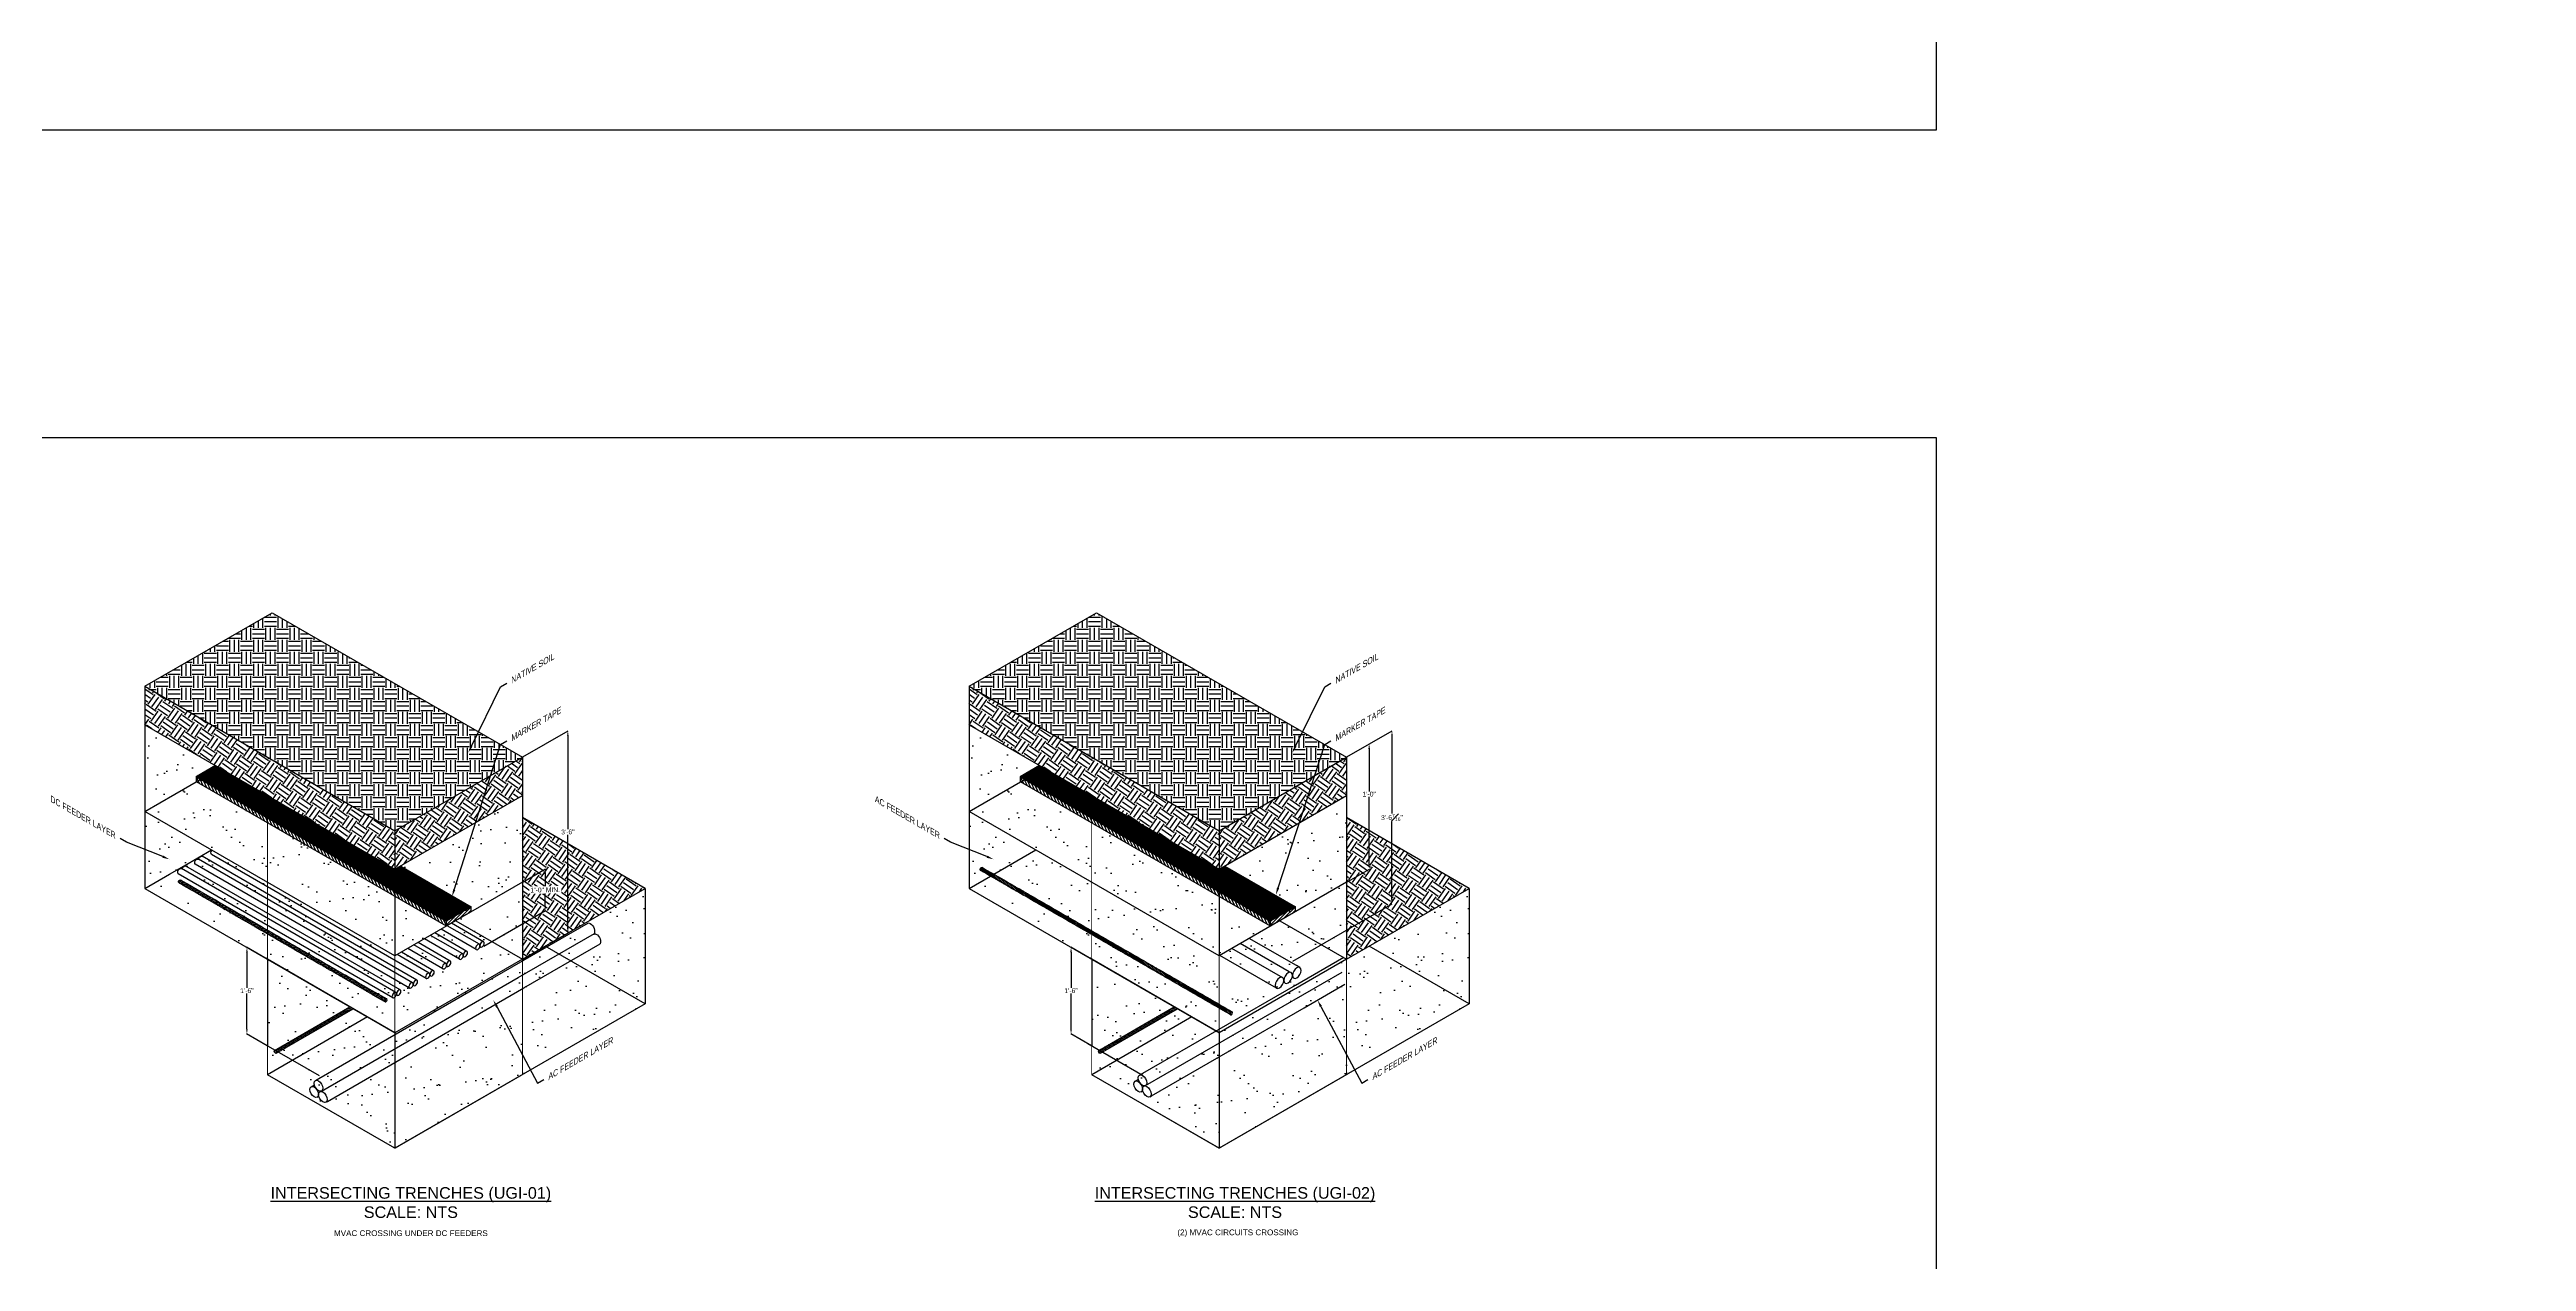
# Model space of a CAD drawing. Header units: feet. Extents: x -1012 to 2720, y -41 to 612.
# Drawn here: x 905 to 1420, y 96 to 348 of the extents above; entities that cross this region are included whole.
import ezdxf
from ezdxf import colors
from ezdxf.entities.mleader import LeaderData, LeaderLine
from ezdxf.math import Vec2, Vec3

# ---------------------------------------------------------------- set-up
doc = ezdxf.new("R2010")
doc.units = ezdxf.units.FT
doc.header["$MEASUREMENT"] = 0
for name, color, linetype in [('E-CABL-ACMV', 1, 'AC_CABLE'), ('E-CABL-HARN-CBHR', 2, 'Continuous'), ('E-CABL-UG2', 142, 'GROUND_WIRE_G2'), ('E-MRKR-TREN', 6, 'Continuous'), ('E-TREN', 3, 'Continuous'), ('E-TREN-HATCH', 254, 'Continuous'), ('G-ANNO-TEXT', 1, 'Continuous'), ('G-DIMS', 7, 'Continuous'), ('text', 1, 'Continuous')]:
    doc.layers.add(name, color=color, linetype=linetype)
doc.styles.add('NEI-A', font='arial.ttf')
doc.styles.get("Standard").update_dxf_attribs({"font": 'arial.ttf'})
doc.linetypes.add('AC_CABLE', pattern='A,1,-0.2,["AC",Standard,S=0.1,R=0,X=-0.1,Y=-0.05],-0.2', length=1.4)
doc.linetypes.add('GROUND_WIRE_G2', pattern='A,1,-0.2,["G2",Standard,S=0.1,R=0,X=-0.1,Y=-0.05],-0.2', length=1.4)
doc.dimstyles.new('NEI-A', dxfattribs={"dimtxt": 0.1, "dimasz": 0.125, "dimexe": 0.0625, "dimexo": 0.0625, "dimgap": 0.0625, "dimtad": 0, "dimtih": 1, "dimtoh": 1, "dimdec": 4, "dimzin": 3, "dimdsep": 46, "dimlunit": 4, "dimtxsty": 'NEI-A', "dimcen": 0, "dimadec": 0, "dimazin": 0, "dimtfac": 0.75, "dimtdec": 4, "dimtofl": 0, "dimtmove": 0, "dimatfit": 3, "dimfxl": 1, "dimfrac": 1, "dimtolj": 1, "dimtzin": 0, "dimarcsym": 0})
pattern_1 = [(55, (-6082890.4384, -2152382.2914), (-0.6139390198, 3.4818212016), [2.5, -2.5]), (55, (-6082891.2064, -2152381.7537), (-0.6139390198, 3.4818212016), [2.5, -2.5]), (55, (-6082891.9743, -2152381.216), (-0.6139390198, 3.4818212016), [2.5, -2.5]), (145, (-6082892.051, -2152380.7807), (-3.4818212016, -0.6139390198), [2.5, -2.5]), (145, (-6082891.5133, -2152380.0127), (-3.4818212016, -0.6139390198), [2.5, -2.5]), (145, (-6082890.9756, -2152379.2448), (-3.4818212016, -0.6139390198), [2.5, -2.5])]
pattern_2 = [(37.5, (-6082890.4384, -2152382.2914), (-0.2519734324, 7.707295076), [0, -6.08, 0, -6.8, 0, -6.5]), (7.5, (-6082890.438, -2152382.291), (7.079106821, 11.288584261), [0, -3.28, 0, -5.48, 0, -2.1]), (327.5, (-6082895.3584, -2152382.2914), (12.456567447, 0.022636214), [0, -2, 0, -7.2, 0, -9.4]), (317.5, (-6082895.358, -2152382.291), (12.024506418, 3.51070226), [0, -1, 0, -4.72, 0, -5.4])]
pattern_3 = [(55, (-6082719.201, -2152382.2914), (-0.6139390198, 3.4818212016), [2.5, -2.5]), (55, (-6082719.969, -2152381.7537), (-0.6139390198, 3.4818212016), [2.5, -2.5]), (55, (-6082720.737, -2152381.216), (-0.6139390198, 3.4818212016), [2.5, -2.5]), (145, (-6082720.8136, -2152380.7807), (-3.4818212016, -0.6139390198), [2.5, -2.5]), (145, (-6082720.276, -2152380.0127), (-3.4818212016, -0.6139390198), [2.5, -2.5]), (145, (-6082719.7382, -2152379.2448), (-3.4818212016, -0.6139390198), [2.5, -2.5])]
pattern_4 = [(37.5, (-6082719.201, -2152382.2914), (-0.2519734324, 7.707295076), [0, -6.08, 0, -6.8, 0, -6.5]), (7.5, (-6082719.201, -2152382.291), (7.079106821, 11.288584261), [0, -3.28, 0, -5.48, 0, -2.1]), (327.5, (-6082724.121, -2152382.2914), (12.456567447, 0.022636214), [0, -2, 0, -7.2, 0, -9.4]), (317.5, (-6082724.121, -2152382.291), (12.024506418, 3.51070226), [0, -1, 0, -4.72, 0, -5.4])]

# ---------------------------------------------------------------- blocks, each defined once
blk = doc.blocks.new('*D47')
at = {"layer": 'Defpoints', "color": 0, "transparency": 16777216}
for p in [(950.2, 158.5), (945.91, 142.97), (950.2, 140.5)]:
    blk.add_point(p, dxfattribs=at)
at = {"layer": 'text', "color": 0, "lineweight": -2, "transparency": 16777216}
for p, q in [((950.13, 158.54), (945.85, 161.01)), ((945.91, 159.97), (945.91, 152.55)), ((945.91, 143.97), (945.91, 151.4)), ((950.13, 140.54), (945.85, 143.01))]:
    blk.add_line(p, q, dxfattribs=at)
at = {"layer": 'text', "color": 0, "transparency": 16777216}
for points in [[(945.75, 159.97), (946.08, 159.97), (945.91, 160.97)], [(945.75, 143.97), (946.08, 143.97), (945.91, 142.97)]]:
    blk.add_solid(points, dxfattribs=at)
at = {"layer": 'text', "color": 0, "transparency": 16777216, "insert": (945.91, 151.97), "char_height": 1, "attachment_point": 5, "rotation": 1, "style": 'NEI-A'}
blk.add_mtext('\\A1;1\'-6"', dxfattribs=at)
blk = doc.blocks.new('*D48')
at = {"layer": 'Defpoints', "color": 0, "transparency": 16777216}
for p in [(1007.91, 177.24), (995.07, 161.17)]:
    blk.add_point(p, dxfattribs=at)
at = {"layer": 'text', "color": 0, "lineweight": -2, "transparency": 16777216}
for p, q in [((1003.08, 174.46), (1007.97, 177.28)), ((1007.91, 176.24), (1007.91, 173.48)), ((1007.91, 169.58), (1007.91, 172.34)), ((995.13, 161.21), (1007.97, 168.62))]:
    blk.add_line(p, q, dxfattribs=at)
at = {"layer": 'text', "color": 0, "transparency": 16777216}
for points in [[(1007.74, 176.24), (1008.07, 176.24), (1007.91, 177.24)], [(1007.74, 169.58), (1008.07, 169.58), (1007.91, 168.58)]]:
    blk.add_solid(points, dxfattribs=at)
at = {"layer": 'text', "color": 0, "transparency": 16777216, "insert": (1007.91, 172.91), "char_height": 1, "attachment_point": 5, "rotation": 1, "style": 'NEI-A', "bg_fill": 3, "box_fill_scale": 1.25, "bg_fill_color": 256, "bg_fill_true_color": 13158600, "bg_fill_transparency": 0}
blk.add_mtext('\\A1;1\'-0" MIN.', dxfattribs=at)
at = {"layer": 'Defpoints', "color": 0, "transparency": 16777216}
blk.add_point((1003.02, 174.42), dxfattribs=at)
blk = doc.blocks.new('*D49')
at = {"layer": 'Defpoints', "color": 0, "transparency": 16777216}
for p in [(1003.16, 200.5), (1012.6, 163.95), (1003.16, 158.5)]:
    blk.add_point(p, dxfattribs=at)
at = {"layer": 'text', "color": 0, "lineweight": -2, "transparency": 16777216}
for p, q in [((1003.22, 200.54), (1012.66, 205.99)), ((1012.6, 204.95), (1012.6, 185.53)), ((1012.6, 164.95), (1012.6, 184.38)), ((1003.22, 158.54), (1012.66, 163.99))]:
    blk.add_line(p, q, dxfattribs=at)
at = {"layer": 'text', "color": 0, "transparency": 16777216}
for points in [[(1012.43, 204.95), (1012.76, 204.95), (1012.6, 205.95)], [(1012.43, 164.95), (1012.76, 164.95), (1012.6, 163.95)]]:
    blk.add_solid(points, dxfattribs=at)
at = {"layer": 'text', "color": 0, "transparency": 16777216, "insert": (1012.6, 184.95), "char_height": 1, "attachment_point": 5, "rotation": 1, "style": 'NEI-A'}
blk.add_mtext('\\A1;3\'-6"', dxfattribs=at)
blk = doc.blocks.new('*D54')
at = {"layer": 'Defpoints', "color": 0, "transparency": 16777216}
for p in [(1121.43, 158.5), (1117.15, 142.97), (1121.43, 140.5)]:
    blk.add_point(p, dxfattribs=at)
at = {"layer": 'text', "color": 0, "lineweight": -2, "transparency": 16777216}
for p, q in [((1121.37, 158.54), (1117.09, 161.01)), ((1117.15, 159.97), (1117.15, 152.55)), ((1117.15, 143.97), (1117.15, 151.4)), ((1121.37, 140.54), (1117.09, 143.01))]:
    blk.add_line(p, q, dxfattribs=at)
at = {"layer": 'text', "color": 0, "transparency": 16777216}
for points in [[(1116.98, 159.97), (1117.32, 159.97), (1117.15, 160.97)], [(1116.98, 143.97), (1117.32, 143.97), (1117.15, 142.97)]]:
    blk.add_solid(points, dxfattribs=at)
at = {"layer": 'text', "color": 0, "transparency": 16777216, "insert": (1117.15, 151.97), "char_height": 1, "attachment_point": 5, "rotation": 1, "style": 'NEI-A'}
blk.add_mtext('\\A1;1\'-6"', dxfattribs=at)
blk = doc.blocks.new('*D55')
at = {"layer": 'Defpoints', "color": 0, "transparency": 16777216}
for p in [(1174.39, 200.5), (1183.83, 169.95), (1163.19, 158.04)]:
    blk.add_point(p, dxfattribs=at)
at = {"layer": 'text', "color": 0, "lineweight": -2, "transparency": 16777216}
for p, q in [((1174.46, 200.54), (1183.9, 205.99)), ((1183.83, 204.95), (1183.83, 188.78)), ((1183.83, 170.95), (1183.83, 187.13)), ((1163.25, 158.07), (1183.9, 169.99))]:
    blk.add_line(p, q, dxfattribs=at)
at = {"layer": 'text', "color": 0, "transparency": 16777216}
for points in [[(1183.67, 204.95), (1184, 204.95), (1183.83, 205.95)], [(1183.67, 170.95), (1184, 170.95), (1183.83, 169.95)]]:
    blk.add_solid(points, dxfattribs=at)
at = {"layer": 'text', "color": 0, "transparency": 16777216, "insert": (1183.83, 187.95), "char_height": 1, "attachment_point": 5, "rotation": 1, "style": 'NEI-A'}
blk.add_mtext('\\A1;3\'-6{\\H0.75x;\\S7#16;}"', dxfattribs=at)
blk = doc.blocks.new('*D56')
at = {"layer": 'Defpoints', "color": 0, "transparency": 16777216}
for p in [(1179.09, 203.21), (1174.39, 200.5), (1174.26, 174.42)]:
    blk.add_point(p, dxfattribs=at)
at = {"layer": 'text', "color": 0, "lineweight": -2, "transparency": 16777216}
for p, q in [((1174.46, 200.54), (1179.15, 203.25)), ((1179.09, 202.21), (1179.09, 193.37)), ((1179.09, 178.21), (1179.09, 192.22)), ((1174.32, 174.46), (1179.15, 177.25))]:
    blk.add_line(p, q, dxfattribs=at)
at = {"layer": 'text', "color": 0, "transparency": 16777216}
for points in [[(1178.92, 202.21), (1179.26, 202.21), (1179.09, 203.21)], [(1178.92, 178.21), (1179.26, 178.21), (1179.09, 177.21)]]:
    blk.add_solid(points, dxfattribs=at)
at = {"layer": 'text', "color": 0, "transparency": 16777216, "insert": (1179.09, 192.8), "char_height": 1, "attachment_point": 5, "rotation": 1, "style": 'NEI-A'}
blk.add_mtext('\\A1;1\'-0"', dxfattribs=at)

msp = doc.modelspace()

# ---------------------------------------------------------------- hatches: boundary and pattern name
at = {"layer": 'E-CABL-UG2', "linetype": 'Continuous'}
h = msp.add_hatch(dxfattribs=at)
h.set_pattern_fill('ANSI31', color=256, scale=2, angle=150)
h.set_pattern_definition([(195, (-6083452.48603, -2152367.5386), (0.064704761276, -0.241481456572), [])])
edge = h.paths.add_edge_path()
edge.add_spline(control_points=[(950.19595, 164.5537), (940.19444, 170.33505), (932.28833, 174.9077)], knot_values=[4.141592654, 4.141592654, 4.141592654, 4.615716579, 4.615716579, 4.615716579], weights=[1, 1, 1], degree=2, periodic=0)
edge.add_spline(control_points=[(932.28833, 174.9077), (931.91478, 174.99061), (931.76968, 174.83511)], knot_values=[2.570796327, 2.570796327, 2.570796327, 4.141592654, 4.141592654, 4.141592654], weights=[1, 0.707106781, 1], degree=2, periodic=0)
edge.add_spline(control_points=[(931.76968, 174.83511), (931.60356, 174.63818), (931.79449, 174.38314)], knot_values=[1, 1, 1, 2.570796327, 2.570796327, 2.570796327], weights=[1, 0.707106781, 1], degree=2, periodic=0)
edge.add_spline(control_points=[(931.79449, 174.38314), (939.92456, 169.68882), (950.19595, 163.75556)], knot_values=[0.516798508, 0.516798508, 0.516798508, 1, 1, 1], weights=[1, 1, 1], degree=2, periodic=0)
edge.add_line((950.19595, 163.75556), (950.19595, 164.5537))
edge = h.paths.add_edge_path()
edge.add_spline(control_points=[(957.02819, 160.60463), (953.49788, 162.64504), (950.19595, 164.5537)], knot_values=[4.615716579, 4.615716579, 4.615716579, 4.772245034, 4.772245034, 4.772245034], weights=[1, 1, 1], degree=2, periodic=0)
edge.add_line((950.19595, 164.5537), (950.19595, 163.75556))
edge.add_spline(control_points=[(950.19595, 163.75556), (961.18145, 157.40981), (974.61637, 149.64688)], knot_values=[0.000003385, 0.000003385, 0.000003385, 0.516798508, 0.516798508, 0.516798508], weights=[1, 1, 1], degree=2, periodic=0)
edge.add_spline(control_points=[(974.61637, 149.64688), (974.61643, 149.64685), (974.61648, 149.64682)], knot_values=[0.000001323, 0.000001323, 0.000001323, 0.000003385, 0.000003385, 0.000003385], weights=[1, 1, 1], degree=2, periodic=0)
edge.add_ellipse((974.78836, 149.94437), major_axis=(-0.17181, -0.29759), ratio=0.577350269, start_angle=0, end_angle=359.97705, ccw=False)
edge.add_spline(control_points=[(974.96018, 150.24196), (965.35838, 155.79005), (957.02819, 160.60463)], knot_values=[4.772245034, 4.772245034, 4.772245034, 5.141592654, 5.141592654, 5.141592654], weights=[1, 1, 1], degree=2, periodic=0)
h = msp.add_hatch(dxfattribs=at)
h.set_pattern_fill('ANSI31', color=256, scale=2, angle=90)
h.set_pattern_definition([(135, (-6082718.2281, -2152384.87668), (-0.176776695297, -0.176776695297), [])])
edge = h.paths.add_edge_path()
edge.add_ellipse((1150.47685, 147.26654), major_axis=(-0.17181, -0.29759), ratio=0.577350269, start_angle=180.0019263, end_angle=360, ccw=False)
edge.add_spline(control_points=[(1150.64867, 147.56413), (1124.66791, 162.56413), (1098.68714, 177.56413)], knot_values=[4.141592654, 4.141592654, 4.141592654, 5.141592654, 5.141592654, 5.141592654], weights=[1, 1, 1], degree=2, periodic=0)
edge.add_spline(control_points=[(1098.68714, 177.56413), (1098.51533, 177.66333), (1098.34352, 177.36574)], knot_values=[2.570796327, 2.570796327, 2.570796327, 4.141592654, 4.141592654, 4.141592654], weights=[1, 0.707106781, 1], degree=2, periodic=0)
edge.add_spline(control_points=[(1098.34352, 177.36574), (1098.1717, 177.06815), (1098.34352, 176.96895)], knot_values=[1, 1, 1, 2.570796327, 2.570796327, 2.570796327], weights=[1, 0.707106781, 1], degree=2, periodic=0)
edge.add_spline(control_points=[(1098.34352, 176.96895), (1124.32428, 161.96895), (1150.30504, 146.96895)], knot_values=[0, 0, 0, 1, 1, 1], weights=[1, 1, 1], degree=2, periodic=0)
h = msp.add_hatch(dxfattribs=at)
h.set_pattern_fill('ANSI31', color=256, scale=2, angle=150)
h.set_pattern_definition([(195, (-6082798.22066, -2152442.58236), (0.064704761276, -0.241481456572), [])])
edge = h.paths.add_edge_path()
edge.add_ellipse((951.83434, 139.27535), major_axis=(0.17181, -0.29759), ratio=0.577350269, start_angle=0, end_angle=360)
edge.add_line((952.00616, 138.97776), (968.00941, 148.21724))
edge.add_line((968.00941, 148.21724), (967.32215, 148.61403))
edge.add_line((967.32215, 148.61403), (951.66253, 139.57294))
h = msp.add_hatch(dxfattribs=at)
h.set_pattern_fill('ANSI31', color=256, scale=2, angle=150)
h.set_pattern_definition([(195, (-6082626.98321, -2152442.58236), (0.064704761276, -0.241481456572), [])])
edge = h.paths.add_edge_path()
edge.add_line((1139.24686, 148.21724), (1138.5596, 148.61403))
edge.add_line((1138.5596, 148.61403), (1122.94639, 139.59974))
edge.add_ellipse((1123.07179, 139.27535), major_axis=(0.17181, -0.29759), ratio=0.577350269, start_angle=0, end_angle=360)
edge.add_line((1123.33084, 139.02812), (1139.24686, 148.21724))
at = {"layer": 'E-MRKR-TREN'}
h = msp.add_hatch(dxfattribs=at)
h.set_pattern_fill('ANSI31', color=256, scale=4, angle=70)
h.set_pattern_definition([(115, (-6082890.4384, -2152395.7314), (-0.45315389352, -0.21130913087), [])])
h.paths.add_polyline_path([(987.31727, 165.41781), (987.31727, 166.41781), (935.35574, 196.41781), (935.35574, 195.41781)])
at = {"layer": 'E-MRKR-TREN', "linetype": 'Continuous'}
h = msp.add_hatch(dxfattribs=at)
h.set_pattern_fill('ANSI31', color=256)
h.set_pattern_definition([(45, (-6082719.20097, -2152395.73142), (-0.0883883476483, 0.0883883476483), [])])
h.paths.add_polyline_path([(1110.62197, 198.74383), (1106.59319, 196.41781), (1148.59542, 172.16781), (1153.79157, 175.16781), (1149.1339, 177.8524), (1147.91299, 177.21385)])
h.paths.add_polyline_path([(1153.79157, 175.16781), (1148.59542, 172.16781), (1158.55471, 166.41781), (1163.75087, 169.41781)])
at = {"layer": 'E-MRKR-TREN'}
h = msp.add_hatch(dxfattribs=at)
h.set_pattern_fill('ANSI31', color=256, scale=4, angle=70)
h.set_pattern_definition([(115, (-6082719.20097, -2152395.7314), (-0.45315389352, -0.21130913087), [])])
h.paths.add_polyline_path([(1158.55471, 165.41781), (1158.55471, 166.41781), (1106.59319, 196.41781), (1106.59319, 195.41781)])
h = msp.add_hatch(dxfattribs=at)
h.set_pattern_fill('ANSI31', color=256, scale=4)
h.set_pattern_definition([(45, (-6082719.20097, -2152395.7314), (-0.353553390593, 0.353553390593), [])])
h.paths.add_polyline_path([(1158.55471, 166.41781), (1158.55471, 165.41781), (1163.75087, 168.41781), (1163.75087, 169.41781)])
at = {"layer": 'E-TREN-HATCH', "linetype": 'Continuous'}
h = msp.add_hatch(dxfattribs=at)
h.set_pattern_fill('EARTH', color=256, scale=10)
h.set_pattern_definition([(0, (-6082890.4384, -2152382.2914), (2.5, 2.5), [2.5, -2.5]), (0, (-6082890.4384, -2152381.354), (2.5, 2.5), [2.5, -2.5]), (0, (-6082890.4384, -2152380.4164), (2.5, 2.5), [2.5, -2.5]), (90, (-6082890.126, -2152380.104), (-2.5, 2.5), [2.5, -2.5]), (90, (-6082889.1884, -2152380.104), (-2.5, 2.5), [2.5, -2.5]), (90, (-6082888.251, -2152380.104), (-2.5, 2.5), [2.5, -2.5])])
h.paths.add_polyline_path([(951.19361, 230.50185), (924.71402, 215.21385), (976.67555, 185.21385), (1003.15514, 200.50185)])
h = msp.add_hatch(dxfattribs=at)
h.set_pattern_fill('EARTH', color=256, scale=10)
h.set_pattern_definition([(0, (-6082719.201, -2152382.2914), (2.5, 2.5), [2.5, -2.5]), (0, (-6082719.201, -2152381.354), (2.5, 2.5), [2.5, -2.5]), (0, (-6082719.201, -2152380.4164), (2.5, 2.5), [2.5, -2.5]), (90, (-6082718.8885, -2152380.104), (-2.5, 2.5), [2.5, -2.5]), (90, (-6082717.951, -2152380.104), (-2.5, 2.5), [2.5, -2.5]), (90, (-6082717.0135, -2152380.104), (-2.5, 2.5), [2.5, -2.5])])
h.paths.add_polyline_path([(1122.43106, 230.50185), (1095.95147, 215.21385), (1147.91299, 185.21385), (1174.39259, 200.50185)])
h = msp.add_hatch(dxfattribs=at)
h.set_pattern_fill('EARTH', color=256, scale=10, angle=55)
h.set_pattern_definition(pattern_1)
h.paths.add_polyline_path([(924.71402, 207.21385), (976.67555, 177.21385), (976.67555, 185.00185), (924.71402, 215.21385)])
h = msp.add_hatch(dxfattribs=at)
h.set_pattern_fill('EARTH', color=256, scale=10, angle=55)
h.set_pattern_definition(pattern_3)
h.paths.add_polyline_path([(1095.95147, 207.21385), (1147.91299, 177.21385), (1147.91299, 185.00185), (1095.95147, 215.21385)])
h = msp.add_hatch(dxfattribs=at)
h.set_pattern_fill('AR-SAND', color=252, scale=4)
h.set_pattern_definition(pattern_2)
h.paths.add_polyline_path([(924.71402, 207.21385), (924.71402, 173.21385), (950.19595, 158.50185), (950.19595, 192.50185)])
h = msp.add_hatch(dxfattribs=at)
h.set_pattern_fill('AR-SAND', color=252, scale=4)
h.set_pattern_definition(pattern_4)
h.paths.add_polyline_path([(1095.95147, 207.21385), (1095.95147, 173.21385), (1121.4334, 158.50185), (1121.4334, 192.50185)])
h = msp.add_hatch(dxfattribs=at)
h.set_pattern_fill('EARTH', color=256, scale=10, angle=55)
h.set_pattern_definition([(55, (-6082679.2215, -2152435.3734), (-0.6139390198, 3.4818212016), [2.5, -2.5]), (55, (-6082679.9894, -2152434.8357), (-0.6139390198, 3.4818212016), [2.5, -2.5]), (55, (-6082680.7574, -2152434.298), (-0.6139390198, 3.4818212016), [2.5, -2.5]), (145, (-6082680.834, -2152433.8627), (-3.4818212016, -0.6139390198), [2.5, -2.5]), (145, (-6082680.2964, -2152433.0947), (-3.4818212016, -0.6139390198), [2.5, -2.5]), (145, (-6082679.7587, -2152432.3268), (-3.4818212016, -0.6139390198), [2.5, -2.5])])
h.paths.add_polyline_path([(1174.39259, 200.50185), (1153.79157, 188.60785), (1147.91299, 185.00185), (1147.91299, 177.21385), (1174.39259, 192.50185)])
h = msp.add_hatch(dxfattribs=at)
h.set_pattern_fill('AR-SAND', color=252, scale=4)
h.set_pattern_definition([(37.5, (-6082796.004, -2152442.5824), (-0.2519734324, 7.707295076), [0, -6.08, 0, -6.8, 0, -6.5]), (7.5, (-6082796.004, -2152442.582), (7.079106821, 11.288584261), [0, -3.28, 0, -5.48, 0, -2.1]), (327.5, (-6082800.924, -2152442.5824), (12.456567447, 0.022636214), [0, -2, 0, -7.2, 0, -9.4]), (317.5, (-6082800.924, -2152442.582), (12.024506418, 3.51070226), [0, -1, 0, -4.72, 0, -5.4])])
h.paths.add_polyline_path([(1003.15514, 192.50185), (976.67555, 176.90136), (950.19595, 192.50185), (950.19595, 134.50185), (976.67555, 119.21385), (1003.15514, 134.50185)])
h = msp.add_hatch(dxfattribs=at)
h.set_pattern_fill('AR-SAND', color=252, scale=4)
h.set_pattern_definition([(37.5, (-6082764.838, -2152442.5824), (-0.2519734324, 7.707295076), [0, -6.08, 0, -6.8, 0, -6.5]), (7.5, (-6082764.838, -2152442.582), (7.079106821, 11.288584261), [0, -3.28, 0, -5.48, 0, -2.1]), (327.5, (-6082769.758, -2152442.5824), (12.456567447, 0.022636214), [0, -2, 0, -7.2, 0, -9.4]), (317.5, (-6082769.758, -2152442.582), (12.024506418, 3.51070226), [0, -1, 0, -4.72, 0, -5.4])])
h.paths.add_polyline_path([(1174.39259, 192.50185), (1147.91299, 176.90136), (1121.4334, 192.50185), (1121.4334, 134.50185), (1147.91299, 119.21385), (1174.39259, 134.50185)])
h = msp.add_hatch(dxfattribs=at)
h.set_pattern_fill('EARTH', color=256, scale=10, angle=55)
h.set_pattern_definition(pattern_1)
h.paths.add_polyline_path([(1003.15514, 187.92585), (1003.15514, 158.50185), (1028.63707, 173.21385)])
h = msp.add_hatch(dxfattribs=at)
h.set_pattern_fill('EARTH', color=256, scale=10, angle=55)
h.set_pattern_definition(pattern_3)
h.paths.add_polyline_path([(1174.39259, 187.92585), (1174.39259, 158.50185), (1199.87452, 173.21385)])
h = msp.add_hatch(dxfattribs=at)
h.set_pattern_fill('AR-SAND', color=252, scale=4)
h.set_pattern_definition(pattern_2)
h.paths.add_polyline_path([(1028.63707, 173.21385), (1003.15514, 158.50185), (1003.15514, 134.50185), (1028.63707, 149.21385)])
h = msp.add_hatch(dxfattribs=at)
h.set_pattern_fill('AR-SAND', color=252, scale=4)
h.set_pattern_definition(pattern_4)
h.paths.add_polyline_path([(1199.87452, 173.21385), (1174.39259, 158.50185), (1174.39259, 134.50185), (1199.87452, 149.21385)])

# ---------------------------------------------------------------- linework, layer by layer
msp.add_lwpolyline([(55.93092, 531.41527), (1296.88162, 531.41527), (1296.88162, 330.78668), (55.93092, 330.78668)], close=True)
at = {"layer": 'E-CABL-ACMV', "linetype": 'Continuous', "flags": 128}
for points in [[(1016.88235, 166.07094, -0.396007175), (1018.10899, 163.84889, -5.909863312)], [(1018.10899, 163.84889, -0.428035875), (1019.34033, 161.71614, -5.909863312)]]:
    msp.add_lwpolyline(points, format="xyb", dxfattribs=at)
for points in [[(1147.91299, 167.20717), (1147.90721, 167.21051)], [(1161.15073, 154.6554), (1150.58413, 160.75603)], [(1162.48963, 155.86109), (1152.29774, 161.74538)], [(1163.98593, 157.16981), (1154.17004, 162.82635)], [(961.40953, 131.11344), (1002.25773, 154.69716)], [(992.53662, 152.01493), (1001.03109, 156.91921)], [(1132.6466, 132.23599), (1173.4948, 155.81971)], [(1159.80912, 152.50734), (1148.04022, 159.30212)], [(1163.41051, 154.57179), (1163.09075, 154.7564)], [(1163.77369, 153.13748), (1173.85558, 158.95413)], [(1164.68039, 156.76887), (1163.98593, 157.16981)], [(960.83411, 133.71147), (992.53662, 152.01493)], [(962.62671, 128.97252), (1003.47491, 152.55624)], [(1147.92244, 143.98575), (1163.77369, 153.13748)], [(1165.56667, 148.40808), (1174.06114, 153.31236)], [(1149.71541, 139.25635), (1165.56667, 148.40808)], [(1132.07118, 134.83402), (1147.92244, 143.98575)], [(1133.86416, 130.10462), (1149.71541, 139.25635)], [(1131.37672, 134.43308), (1132.07118, 134.83402)], [(959.24266, 132.02099), (959.93711, 132.42193)], [(960.13965, 133.31053), (960.83411, 133.71147)], [(960.51253, 129.8239), (960.8323, 130.00852)], [(961.03706, 130.98499), (961.15717, 131.05433)], [(962.30694, 128.7879), (962.62671, 128.97252)], [(1130.48011, 133.15309), (1131.17456, 133.55404)], [(1131.74998, 130.95601), (1132.06975, 131.14062)], [(1133.54439, 129.92001), (1133.86416, 130.10462)]]:
    msp.add_lwpolyline(points, dxfattribs=at)
at = {"layer": 'E-CABL-ACMV', "linetype": 'Continuous', "extrusion": (0, 0, -1)}
for centre in [(1160.45612, 153.59863), (1162.25053, 154.63463), (1164.04493, 155.67063)]:
    msp.add_ellipse(centre, major_axis=(-0.63442, -1.09884), ratio=0.577350269, dxfattribs=at)
at = {"layer": 'E-CABL-ACMV', "linetype": 'Continuous'}
for centre in [(1132.01218, 133.33484), (959.87812, 130.92275), (960.77511, 132.21229), (961.67252, 129.88675), (1131.11556, 132.05485), (1132.90997, 131.01885)]:
    msp.add_ellipse(centre, major_axis=(0.63442, -1.09884), ratio=0.577350269, dxfattribs=at)
at = {"layer": 'E-CABL-HARN-CBHR', "linetype": 'Continuous', "flags": 128}
for points in [[(983.18091, 154.50657), (938.54117, 180.27934)], [(976.25271, 150.50657), (931.65841, 176.25311)], [(976.88713, 151.60541), (932.29278, 177.35197)], [(977.78433, 152.12341), (933.1996, 177.86442)], [(979.71681, 152.50657), (935.16979, 178.22581)], [(980.35123, 153.60541), (935.87203, 179.28549)], [(981.24843, 154.12341), (936.60908, 179.89484)], [(984.71253, 156.12341), (978.01765, 159.98871)], [(986.64502, 156.50657), (979.31571, 160.73815)], [(987.27943, 157.60541), (980.58455, 161.47071)], [(988.17664, 158.12341), (981.48175, 161.98871)], [(990.10912, 158.50657), (982.77981, 162.73815)], [(990.74354, 159.60541), (984.04865, 163.47071)], [(991.64074, 160.12341), (984.94585, 163.98871)], [(983.81533, 155.60541), (977.12045, 159.47071)], [(984.07812, 155.02457), (983.91823, 155.11688)], [(987.54222, 157.02457), (987.38233, 157.11688)], [(991.00632, 159.02457), (990.84644, 159.11688)], [(977.14991, 151.02457), (976.99003, 151.11688)], [(980.61401, 153.02457), (980.45413, 153.11688)]]:
    msp.add_lwpolyline(points, dxfattribs=at)
at = {"layer": 'E-CABL-HARN-CBHR', "linetype": 'Continuous', "extrusion": (0, 0, -1)}
for centre, start_param, end_param in [((938.8795, 180.81482), 6.283185307, 8.159835503), ((931.97561, 176.80253), 6.283185307, 9.424806316), ((932.8824, 177.315), 7.426903089, 9.424806316), ((935.5079, 178.76146), 6.283185307, 9.424806316), ((936.29187, 179.34542), 7.426903089, 9.424806316)]:
    msp.add_ellipse(centre, major_axis=(-0.31721, -0.54942), ratio=0.577350269, start_param=start_param, end_param=end_param, dxfattribs=at)
for centre in [(990.42633, 159.05599), (991.32353, 159.57399), (983.49812, 155.05599), (984.39533, 155.57399), (986.96222, 157.05599), (987.85943, 157.57399), (976.56992, 151.05599), (977.46712, 151.57399), (980.03402, 153.05599), (980.93122, 153.57399)]:
    msp.add_ellipse(centre, major_axis=(-0.31721, -0.54942), ratio=0.577350269, dxfattribs=at)
at = {"layer": 'E-CABL-UG2', "linetype": 'Continuous', "flags": 128}
for points in [[(951.66253, 139.57294), (967.32215, 148.61403)], [(952.00616, 138.97776), (968.00941, 148.21724)], [(1122.89998, 139.57294), (1138.5596, 148.61403)], [(1123.2436, 138.97776), (1139.24686, 148.21724)]]:
    msp.add_lwpolyline(points, dxfattribs=at)
at = {"layer": 'E-CABL-UG2', "linetype": 'Continuous', "extrusion": (0, 0, -1)}
for centre in [(974.78836, 149.94437), (1150.47685, 147.26654)]:
    msp.add_ellipse(centre, major_axis=(-0.17181, -0.29759), ratio=0.577350269, dxfattribs=at)
at = {"layer": 'E-CABL-UG2', "linetype": 'Continuous'}
for centre in [(951.83434, 139.27535), (1123.07179, 139.27535)]:
    msp.add_ellipse(centre, major_axis=(0.17181, -0.29759), ratio=0.577350269, dxfattribs=at)
for points in [[(974.61655, 149.64678), (948.6199, 164.66809), (931.79449, 174.38314), (931.60356, 174.63818), (931.76968, 174.83511), (931.91478, 174.99061), (932.28833, 174.9077), (948.96353, 165.26327), (974.96018, 150.24196)], [(1150.30504, 146.96895), (1124.32428, 161.96895), (1098.34352, 176.96895), (1098.1717, 177.06815), (1098.34352, 177.36574), (1098.51533, 177.66333), (1098.68714, 177.56413), (1124.66791, 162.56413), (1150.64867, 147.56413)]]:
    msp.add_rational_spline(points, [1, 1, 1, 0.707106781187, 1, 0.707106781187, 1, 1, 1], degree=2, knots=[0, 0, 0, 1, 1, 2.570796327, 2.570796327, 4.141592654, 4.141592654, 5.141592654, 5.141592654, 5.141592654], dxfattribs=at)
at = {"layer": 'E-MRKR-TREN', "linetype": 'Continuous', "flags": 128}
for points in [[(939.38452, 198.74383), (935.35574, 196.41781), (935.35574, 195.41781)], [(935.35574, 196.41781), (987.31727, 166.41781)], [(1110.62197, 198.74383), (1106.59319, 196.41781), (1106.59319, 195.41781)], [(1106.59319, 196.41781), (1158.55471, 166.41781)], [(1110.62197, 198.74383), (1147.92528, 177.16204), (1149.1339, 177.8524), (1163.75087, 169.41781)], [(935.35574, 195.41781), (987.31727, 165.41781)], [(1106.59319, 195.41781), (1158.55471, 165.41781)]]:
    msp.add_lwpolyline(points, dxfattribs=at)
msp.add_lwpolyline([(1158.55471, 166.41781), (1158.55471, 165.41781), (1163.75087, 168.41781), (1163.75087, 169.41781)], close=True, dxfattribs=at)
at = {"layer": 'E-TREN', "color": 252, "linetype": 'Continuous'}
for points in [[(924.71402, 215.21385), (951.19361, 230.50185)], [(951.19361, 230.50185), (1003.15514, 200.50185)], [(1095.95147, 215.21385), (1122.43106, 230.50185)], [(1122.43106, 230.50185), (1174.39259, 200.50185)], [(924.71402, 215.21385), (976.67555, 185.21385)], [(924.71402, 215.21385), (924.71402, 173.21385)], [(1095.95147, 215.21385), (1147.91299, 185.21385)], [(1095.95147, 215.21385), (1095.95147, 173.21385)], [(924.71402, 207.21385), (976.67555, 177.21385)], [(1095.95147, 207.21385), (1147.91299, 177.21385)], [(924.71402, 189.21385), (940.30248, 198.21385)], [(976.67555, 185.21385), (1003.15514, 200.50185)], [(1003.15514, 200.50185), (1003.15514, 158.50185)], [(1095.95147, 189.21385), (1111.53993, 198.21385)], [(1147.91299, 185.21385), (1174.39259, 200.50185)], [(1174.39259, 200.50185), (1174.39259, 158.50185)], [(976.67555, 177.21385), (1003.15514, 192.50185)], [(1147.91299, 177.21385), (1174.39259, 192.50185)], [(976.67555, 159.21385), (924.71402, 189.21385)], [(1028.63707, 173.21385), (1003.15514, 187.92585)], [(1147.91299, 159.21385), (1095.95147, 189.21385)], [(1199.87452, 173.21385), (1174.39259, 187.92585)], [(932.88027, 177.92863), (938.57054, 181.22165)], [(976.67555, 185.21385), (976.67555, 159.21385)], [(1101.08676, 176.17871), (1109.80788, 181.21385)], [(1147.91299, 185.21385), (1147.91299, 159.21385)], [(924.71402, 173.21385), (929.84932, 176.17871)], [(929.84932, 176.17871), (932.88027, 177.92863)], [(1095.95147, 173.21385), (1100.39951, 175.78192)], [(924.71402, 173.21385), (976.67555, 143.21385)], [(1003.15514, 158.50185), (1028.63707, 173.21385), (1028.63707, 149.21385)], [(1095.95147, 173.21385), (1147.91299, 143.21385)], [(1174.39259, 174.50185), (1147.91299, 159.21385)], [(1174.39259, 158.50185), (1199.87452, 173.21385), (1199.87452, 149.21385)], [(989.29873, 166.50185), (1003.15514, 158.50185)], [(1160.53618, 166.50185), (1174.39259, 158.50185)], [(1028.63707, 149.21385), (1007.85246, 161.21385)], [(1199.87452, 149.21385), (1179.08991, 161.21385)], [(950.19595, 158.50185), (950.19595, 140.50185)], [(976.67555, 143.21385), (950.19595, 158.50185)], [(1003.15514, 158.50185), (976.67555, 143.21385)], [(1121.4334, 158.50185), (1121.4334, 140.50185)], [(1147.91299, 143.21385), (1121.4334, 158.50185)], [(1174.39259, 158.50185), (1147.91299, 143.21385)], [(970.98056, 146.50185), (950.19595, 134.50185)], [(1028.63707, 149.21385), (976.67555, 119.21385)], [(1142.21801, 146.50185), (1121.4334, 134.50185)], [(1199.87452, 149.21385), (1147.91299, 119.21385)], [(976.67555, 143.21385), (976.67555, 119.21385)], [(1147.91299, 143.21385), (1147.91299, 119.21385)], [(976.67555, 119.21385), (950.19595, 134.50185)], [(1147.91299, 119.21385), (1121.4334, 134.50185)]]:
    msp.add_lwpolyline(points, dxfattribs=at)
at = {"layer": 'E-TREN', "color": 252, "linetype": 'Continuous', "const_width": 0.2}
for points in [[(950.19595, 192.50185), (950.19595, 134.50185), (976.67555, 119.21385), (1003.15514, 134.50185), (1003.15514, 192.50185)], [(950.19595, 192.50185), (976.67555, 177.21385)], [(1003.15514, 192.50185), (976.67555, 177.21385)], [(1121.4334, 192.50185), (1121.4334, 134.50185), (1147.91299, 119.21385), (1174.39259, 134.50185), (1174.39259, 192.50185)], [(1121.4334, 192.50185), (1147.91299, 177.21385)], [(1174.39259, 192.50185), (1147.91299, 177.21385)], [(976.67555, 119.21385), (976.67555, 177.21385)], [(1147.91299, 119.21385), (1147.91299, 177.21385)]]:
    msp.add_lwpolyline(points, dxfattribs=at)
at = {"layer": 'G-DIMS', "flags": 128}
for points in [[(949.3865, 140.96918), (960.91662, 134.31227)], [(1120.62395, 140.96918), (1132.15406, 134.31227)]]:
    msp.add_lwpolyline(points, dxfattribs=at)

# ---------------------------------------------------------------- texts
at = {"layer": 'G-ANNO-TEXT', "attachment_point": 5, "style": 'NEI-A'}
for s, width, insert, char_height in [('{\\LINTERSECTING TRENCHES (UGI-01)\\P\\l\\C7;SCALE: NTS}', 77.1827967, (979.98101, 107.93056), 2.4), ('{\\LINTERSECTING TRENCHES (UGI-02)\\P\\l\\C7;SCALE: NTS}', 77.1827967, (1151.21846, 107.93056), 2.4), ('MVAC CROSSING UNDER DC FEEDERS ', 35.963125, (979.98101, 101.56927), 1.2), ('\\pi-3.6,l4.8,t4.8;(2)^IMVAC CIRCUITS CROSSING ', 35.963125, (1151.21846, 101.56927), 1.2)]:
    msp.add_mtext_dynamic_manual_height_columns(s, width=width, gutter_width=6.5625, heights=[0], dxfattribs=dict(at, insert=insert, char_height=char_height))

# ---------------------------------------------------------------- dimensions: what is measured, and where the dimension line sits
at = {"layer": 'text'}
for base, p1, p2, picture, middle in [((1183.83438, 169.95307), (1174.39259, 200.50185), (1163.19214, 158.03526), '*D55', (1183.83438, 187.95307)), ((945.9133, 142.97443), (950.19595, 158.50185), (950.19595, 140.50185), '*D47', (945.9133, 151.97443)), ((1117.15075, 142.97443), (1121.4334, 158.50185), (1121.4334, 140.50185), '*D54', (1117.15075, 151.97443))]:
    dim = msp.add_linear_dim(base=base, p1=p1, p2=p2, angle=90, dimstyle='NEI-A', override={"dimtxt": 1, "dimasz": 1}, dxfattribs=at)
    dim.commit()
    dim.dimension.update_dxf_attribs({"geometry": picture, "text_midpoint": middle, "text_rotation": 1})
dim = msp.add_linear_dim(base=(1179.08991, 203.21385), p1=(1174.25762, 174.42393), p2=(1174.39259, 200.50185), angle=90, text='1\'-0"', dimstyle='NEI-A', override={"dimtxt": 1, "dimasz": 1}, dxfattribs=at)
dim.commit()
dim.dimension.update_dxf_attribs({"geometry": '*D56', "text_midpoint": (1179.08991, 192.79809), "dimtype": 160, "text_rotation": 1})

# ---------------------------------------------------------------- leaders
ml = msp.add_multileader_mtext('Standard', dxfattribs=at)
ml.set_content('{\\Q30;MARKER TAPE}', color=256, style='NEI-A')
ml.set_leader_properties()
ml.build(insert=Vec2(0, 0))
ml.multileader.update_dxf_attribs({"dogleg_length": 0.125, "arrow_head_size": 1.5, "scale": 12})
ctx = ml.context
ctx.base_point, ctx.scale, ctx.char_height, ctx.arrow_head_size, ctx.landing_gap_size, ctx.plane_origin, ctx.plane_x_axis, ctx.plane_y_axis = Vec3(1171.14768, 203.87529), 12, 1.2, 1.5, 0.75, Vec3(1164.60337, 195.41679), Vec3(0.866025404, 0.5), Vec3(-0.5, 0.866025404)
notes = []
notes.append((ctx, [(0, (1, 1, 0), (1169.84864, 203.12529), (0.866025404, 0.5), 1.5, [(0, [(1159.70496, 171.89888)], 0, [])])]))
ctx.mtext.insert, ctx.mtext.text_direction, ctx.mtext.rotation, ctx.mtext.width, ctx.mtext.flow_direction = Vec3(1171.497, 204.77026), Vec3(0.866025404, 0.5), 0.523598776, 23.793066, 5
ml = msp.add_multileader_mtext('Standard', dxfattribs=at)
ml.set_content('{\\Q30;NATIVE SOIL}', color=256, style='NEI-A')
ml.set_leader_properties()
ml.build(insert=Vec2(0, 0))
ml.multileader.update_dxf_attribs({"dogleg_length": 0.125, "arrow_head_size": 1.5, "scale": 12})
ctx = ml.context
ctx.base_point, ctx.scale, ctx.char_height, ctx.arrow_head_size, ctx.landing_gap_size, ctx.plane_origin, ctx.plane_x_axis, ctx.plane_y_axis = Vec3(999.91023, 215.86044), 12, 1.2, 1.5, 0.75, Vec3(999.11471, 188.23442), Vec3(0.866025404, 0.5), Vec3(-0.5, 0.866025404)
notes.append((ctx, [(0, (1, 1, 0), (998.6112, 215.11044), (0.866025404, 0.5), 1.5, [(0, [(991.90658, 201.44765)], 0, [])])]))
ctx.mtext.insert, ctx.mtext.text_direction, ctx.mtext.rotation, ctx.mtext.width, ctx.mtext.flow_direction = Vec3(1000.25464, 216.76391), Vec3(0.866025404, 0.5), 0.523598776, 14.0987284, 5
ml = msp.add_multileader_mtext('Standard', dxfattribs=at)
ml.set_content('{\\Q30;NATIVE SOIL}', color=256, style='NEI-A')
ml.set_leader_properties()
ml.build(insert=Vec2(0, 0))
ml.multileader.update_dxf_attribs({"dogleg_length": 0.125, "arrow_head_size": 1.5, "scale": 12})
ctx = ml.context
ctx.base_point, ctx.scale, ctx.char_height, ctx.arrow_head_size, ctx.landing_gap_size, ctx.plane_origin, ctx.plane_x_axis, ctx.plane_y_axis = Vec3(1171.14768, 215.84911), 12, 1.2, 1.5, 0.75, Vec3(1170.35216, 188.23442), Vec3(0.866025404, 0.5), Vec3(-0.5, 0.866025404)
notes.append((ctx, [(0, (1, 1, 0), (1169.84864, 215.09911), (0.866025404, 0.5), 1.5, [(0, [(1163.14403, 201.44765)], 0, [])])]))
ctx.mtext.insert, ctx.mtext.text_direction, ctx.mtext.rotation, ctx.mtext.width, ctx.mtext.flow_direction = Vec3(1171.49209, 216.75259), Vec3(0.866025404, 0.5), 0.523598776, 14.0987284, 5
ml = msp.add_multileader_mtext('Standard', dxfattribs=at)
ml.set_content('{\\Q30;AC FEEDER LAYER}', color=256, style='NEI-A')
ml.set_leader_properties()
ml.build(insert=Vec2(0, 0))
ml.multileader.update_dxf_attribs({"dogleg_length": 0.125, "arrow_head_size": 1.5, "scale": 12})
ctx = ml.context
ctx.base_point, ctx.scale, ctx.char_height, ctx.arrow_head_size, ctx.landing_gap_size, ctx.plane_origin, ctx.plane_x_axis, ctx.plane_y_axis = Vec3(1178.84358, 133.50422), 12, 1.2, 1.5, 0.75, Vec3(1172.62237, 124.77277), Vec3(0.866025404, 0.5), Vec3(-0.5, 0.866025404)
notes.append((ctx, [(0, (1, 1, 0), (1177.54454, 132.75422), (0.866025404, 0.5), 1.5, [(0, [(1168.35124, 150.01575)], 0, [])])]))
ctx.mtext.insert, ctx.mtext.text_direction, ctx.mtext.rotation, ctx.mtext.width, ctx.mtext.flow_direction = Vec3(1179.1931, 134.39883), Vec3(0.866025404, 0.5), 0.523598776, 15.1487284, 5
ml = msp.add_multileader_mtext('Standard', dxfattribs=at)
ml.set_content('{\\Q-30;AC FEEDER LAYER}', color=256, style='NEI-A')
ml.set_leader_properties()
ml.build(insert=Vec2(0, 0))
ml.multileader.update_dxf_attribs({"dogleg_length": 0.125, "arrow_head_size": 1.5, "scale": 12})
ctx = ml.context
ctx.base_point, ctx.scale, ctx.char_height, ctx.arrow_head_size, ctx.landing_gap_size, ctx.plane_origin, ctx.plane_x_axis, ctx.plane_y_axis = Vec3(1076.05371, 192.094), 12, 1.2, 1.5, 0.75, Vec3(1131.65904, 149.7986), Vec3(0.866025404, -0.5), Vec3(0.5, 0.866025404)
notes.append((ctx, [(1, (1, 1, 0), (1092.11672, 182.82002), (-0.866025404, 0.5), 1.5, [(0, [(1101.05388, 179.27034)], 0, [])])]))
ctx.mtext.insert, ctx.mtext.text_direction, ctx.mtext.rotation, ctx.mtext.width, ctx.mtext.flow_direction = Vec3(1077.00834, 192.24748), Vec3(0.866025404, -0.5), 5.759586532, 15.863125, 5
for ctx, leaders in notes:
    for number, flags, end, landing, length, lines in leaders:
        leader = LeaderData()
        leader.index, (leader.has_last_leader_line, leader.has_dogleg_vector, leader.attachment_direction) = number, flags
        leader.last_leader_point, leader.dogleg_vector, leader.dogleg_length = Vec3(end), Vec3(landing), length
        for number, points, colour, breaks in lines:
            line = LeaderLine()
            line.index, line.vertices, line.color, line.breaks = number, Vec3.list(points), colors.encode_raw_color(colour), breaks
            leader.lines.append(line)
        ctx.leaders.append(leader)

# ---------------------------------------------------------------- next in the draw order: dimensions: what is measured, and where the dimension line sits
dim = msp.add_linear_dim(base=(1007.90598, 177.24475), p1=(995.07241, 161.17183), p2=(1003.02018, 174.42393), angle=90, text='1\'-0" MIN.', dimstyle='NEI-A', override={"dimtxt": 1, "dimasz": 1, "dimtfill": 1}, dxfattribs=at)
dim.commit()
dim.dimension.update_dxf_attribs({"geometry": '*D48', "text_midpoint": (1007.90598, 172.91121), "dimtype": 160, "text_rotation": 1})

# ---------------------------------------------------------------- next in the draw order: hatches: boundary and pattern name
at = {"layer": 'E-MRKR-TREN', "linetype": 'Continuous'}
h = msp.add_hatch(dxfattribs=at)
h.set_pattern_fill('ANSI31', color=256)
h.set_pattern_definition([(45, (-6082890.43841, -2152395.73142), (-0.0883883476483, 0.0883883476483), [])])
h.paths.add_polyline_path([(939.38452, 198.74383), (935.35574, 196.41781), (977.35797, 172.16781), (982.55413, 175.16781), (977.89645, 177.8524), (976.67555, 177.21385)])
h.paths.add_polyline_path([(982.55413, 175.16781), (977.35797, 172.16781), (987.31727, 166.41781), (992.51342, 169.41781)])
at = {"layer": 'E-MRKR-TREN'}
h = msp.add_hatch(dxfattribs=at)
h.set_pattern_fill('ANSI31', color=256, scale=4)
h.set_pattern_definition([(45, (-6082890.4384, -2152395.7314), (-0.353553390593, 0.353553390593), [])])
h.paths.add_polyline_path([(987.31727, 166.41781), (987.31727, 165.41781), (992.51342, 168.41781), (992.51342, 169.41781)])
at = {"layer": 'E-TREN-HATCH', "linetype": 'Continuous'}
h = msp.add_hatch(dxfattribs=at)
h.set_pattern_fill('EARTH', color=256, scale=10, angle=55)
h.set_pattern_definition([(55, (-6082850.459, -2152435.3734), (-0.6139390198, 3.4818212016), [2.5, -2.5]), (55, (-6082851.2269, -2152434.8357), (-0.6139390198, 3.4818212016), [2.5, -2.5]), (55, (-6082851.9948, -2152434.298), (-0.6139390198, 3.4818212016), [2.5, -2.5]), (145, (-6082852.0716, -2152433.8627), (-3.4818212016, -0.6139390198), [2.5, -2.5]), (145, (-6082851.5338, -2152433.0947), (-3.4818212016, -0.6139390198), [2.5, -2.5]), (145, (-6082850.996, -2152432.3268), (-3.4818212016, -0.6139390198), [2.5, -2.5])])
h.paths.add_polyline_path([(1003.15514, 200.50185), (982.55413, 188.60785), (976.67555, 185.00185), (976.67555, 177.21385), (1003.15514, 192.50185)])

# ---------------------------------------------------------------- next in the draw order: linework, layer by layer
msp.add_lwpolyline([(55.93092, 266.91993), (1296.88162, 266.91993), (1296.88162, 66.29135), (55.93092, 66.29135)], close=True)
at = {"layer": 'E-CABL-ACMV', "linetype": 'Continuous', "flags": 128}
for points in [[(1001.03109, 156.91921), (1016.88235, 166.07094)], [(1002.25773, 154.69716), (1018.10899, 163.84889)], [(1003.47491, 152.55624), (1019.32616, 161.70797)]]:
    msp.add_lwpolyline(points, dxfattribs=at)
at = {"layer": 'E-CABL-HARN-CBHR', "linetype": 'Continuous', "flags": 128}
for points in [[(993.57322, 160.50657), (986.24392, 164.73815)], [(994.20764, 161.60541), (987.51275, 165.47071)], [(995.10484, 162.12341), (988.40995, 165.98871)], [(994.47042, 161.02457), (994.31054, 161.11688)]]:
    msp.add_lwpolyline(points, dxfattribs=at)
at = {"layer": 'E-CABL-HARN-CBHR', "linetype": 'Continuous', "extrusion": (0, 0, -1)}
for centre in [(993.89043, 161.05599), (994.78763, 161.57399)]:
    msp.add_ellipse(centre, major_axis=(-0.31721, -0.54942), ratio=0.577350269, dxfattribs=at)
at = {"layer": 'E-MRKR-TREN', "linetype": 'Continuous', "flags": 128}
msp.add_lwpolyline([(939.38452, 198.74383), (976.68783, 177.16204), (977.89645, 177.8524), (992.51342, 169.41781)], dxfattribs=at)
msp.add_lwpolyline([(987.31727, 166.41781), (987.31727, 165.41781), (992.51342, 168.41781), (992.51342, 169.41781)], close=True, dxfattribs=at)
at = {"layer": 'E-TREN', "color": 252, "linetype": 'Continuous'}
msp.add_lwpolyline([(1003.15514, 174.50185), (976.67555, 159.21385)], dxfattribs=at)

# ---------------------------------------------------------------- next in the draw order: dimensions: what is measured, and where the dimension line sits
at = {"layer": 'text'}
dim = msp.add_linear_dim(base=(1012.59693, 163.95307), p1=(1003.15514, 200.50185), p2=(1003.15514, 158.50185), angle=90, dimstyle='NEI-A', override={"dimtxt": 1, "dimasz": 1}, dxfattribs=at)
dim.commit()
dim.dimension.update_dxf_attribs({"geometry": '*D49', "text_midpoint": (1012.59693, 184.95307), "text_rotation": 1})

# ---------------------------------------------------------------- next in the draw order: leaders
ml = msp.add_multileader_mtext('Standard', dxfattribs=at)
ml.set_content('{\\Q30;MARKER TAPE}', color=256, style='NEI-A')
ml.set_leader_properties()
ml.build(insert=Vec2(0, 0))
ml.multileader.update_dxf_attribs({"dogleg_length": 0.125, "arrow_head_size": 1.5, "scale": 12})
ctx = ml.context
ctx.base_point, ctx.scale, ctx.char_height, ctx.arrow_head_size, ctx.landing_gap_size, ctx.plane_origin, ctx.plane_x_axis, ctx.plane_y_axis = Vec3(999.91023, 203.87529), 12, 1.2, 1.5, 0.75, Vec3(993.36593, 195.41679), Vec3(0.866025404, 0.5), Vec3(-0.5, 0.866025404)
notes = []
notes.append((ctx, [(0, (1, 1, 0), (998.6112, 203.12529), (0.866025404, 0.5), 1.5, [(0, [(988.52794, 171.52384)], 0, [])])]))
ctx.mtext.insert, ctx.mtext.text_direction, ctx.mtext.rotation, ctx.mtext.width, ctx.mtext.flow_direction = Vec3(1000.25955, 204.77026), Vec3(0.866025404, 0.5), 0.523598776, 23.793066, 5
ml = msp.add_multileader_mtext('Standard', dxfattribs=at)
ml.set_content('{\\Q30;AC FEEDER LAYER}', color=256, style='NEI-A')
ml.set_leader_properties()
ml.build(insert=Vec2(0, 0))
ml.multileader.update_dxf_attribs({"dogleg_length": 0.125, "arrow_head_size": 1.5, "scale": 12})
ctx = ml.context
ctx.base_point, ctx.scale, ctx.char_height, ctx.arrow_head_size, ctx.landing_gap_size, ctx.plane_origin, ctx.plane_x_axis, ctx.plane_y_axis = Vec3(1007.60613, 133.50422), 12, 1.2, 1.5, 0.75, Vec3(1001.38492, 124.77277), Vec3(0.866025404, 0.5), Vec3(-0.5, 0.866025404)
notes.append((ctx, [(0, (1, 1, 0), (1006.3071, 132.75422), (0.866025404, 0.5), 1.5, [(0, [(997.11379, 150.01575)], 0, [])])]))
ctx.mtext.insert, ctx.mtext.text_direction, ctx.mtext.rotation, ctx.mtext.width, ctx.mtext.flow_direction = Vec3(1007.95565, 134.39883), Vec3(0.866025404, 0.5), 0.523598776, 15.1487284, 5
ml = msp.add_multileader_mtext('Standard', dxfattribs=at)
ml.set_content('{\\Q-30;DC FEEDER LAYER}', color=256, style='NEI-A')
ml.set_leader_properties()
ml.build(insert=Vec2(0, 0))
ml.multileader.update_dxf_attribs({"dogleg_length": 0.125, "arrow_head_size": 1.5, "scale": 12})
ctx = ml.context
ctx.base_point, ctx.scale, ctx.char_height, ctx.arrow_head_size, ctx.landing_gap_size, ctx.plane_origin, ctx.plane_x_axis, ctx.plane_y_axis = Vec3(904.73616, 192.14025), 12, 1.2, 1.5, 0.75, Vec3(960.42159, 149.7986), Vec3(0.866025404, -0.5), Vec3(0.5, 0.866025404)
notes.append((ctx, [(1, (1, 1, 0), (920.87927, 182.82002), (-0.866025404, 0.5), 1.5, [(0, [(929.81643, 179.27034)], 0, [])])]))
ctx.mtext.insert, ctx.mtext.text_direction, ctx.mtext.rotation, ctx.mtext.width, ctx.mtext.flow_direction = Vec3(905.69079, 192.29373), Vec3(0.866025404, -0.5), 5.759586532, 15.863125, 5
for ctx, leaders in notes:
    for number, flags, end, landing, length, lines in leaders:
        leader = LeaderData()
        leader.index, (leader.has_last_leader_line, leader.has_dogleg_vector, leader.attachment_direction) = number, flags
        leader.last_leader_point, leader.dogleg_vector, leader.dogleg_length = Vec3(end), Vec3(landing), length
        for number, points, colour, breaks in lines:
            line = LeaderLine()
            line.index, line.vertices, line.color, line.breaks = number, Vec3.list(points), colors.encode_raw_color(colour), breaks
            leader.lines.append(line)
        ctx.leaders.append(leader)

doc.saveas('drawing.dxf')
